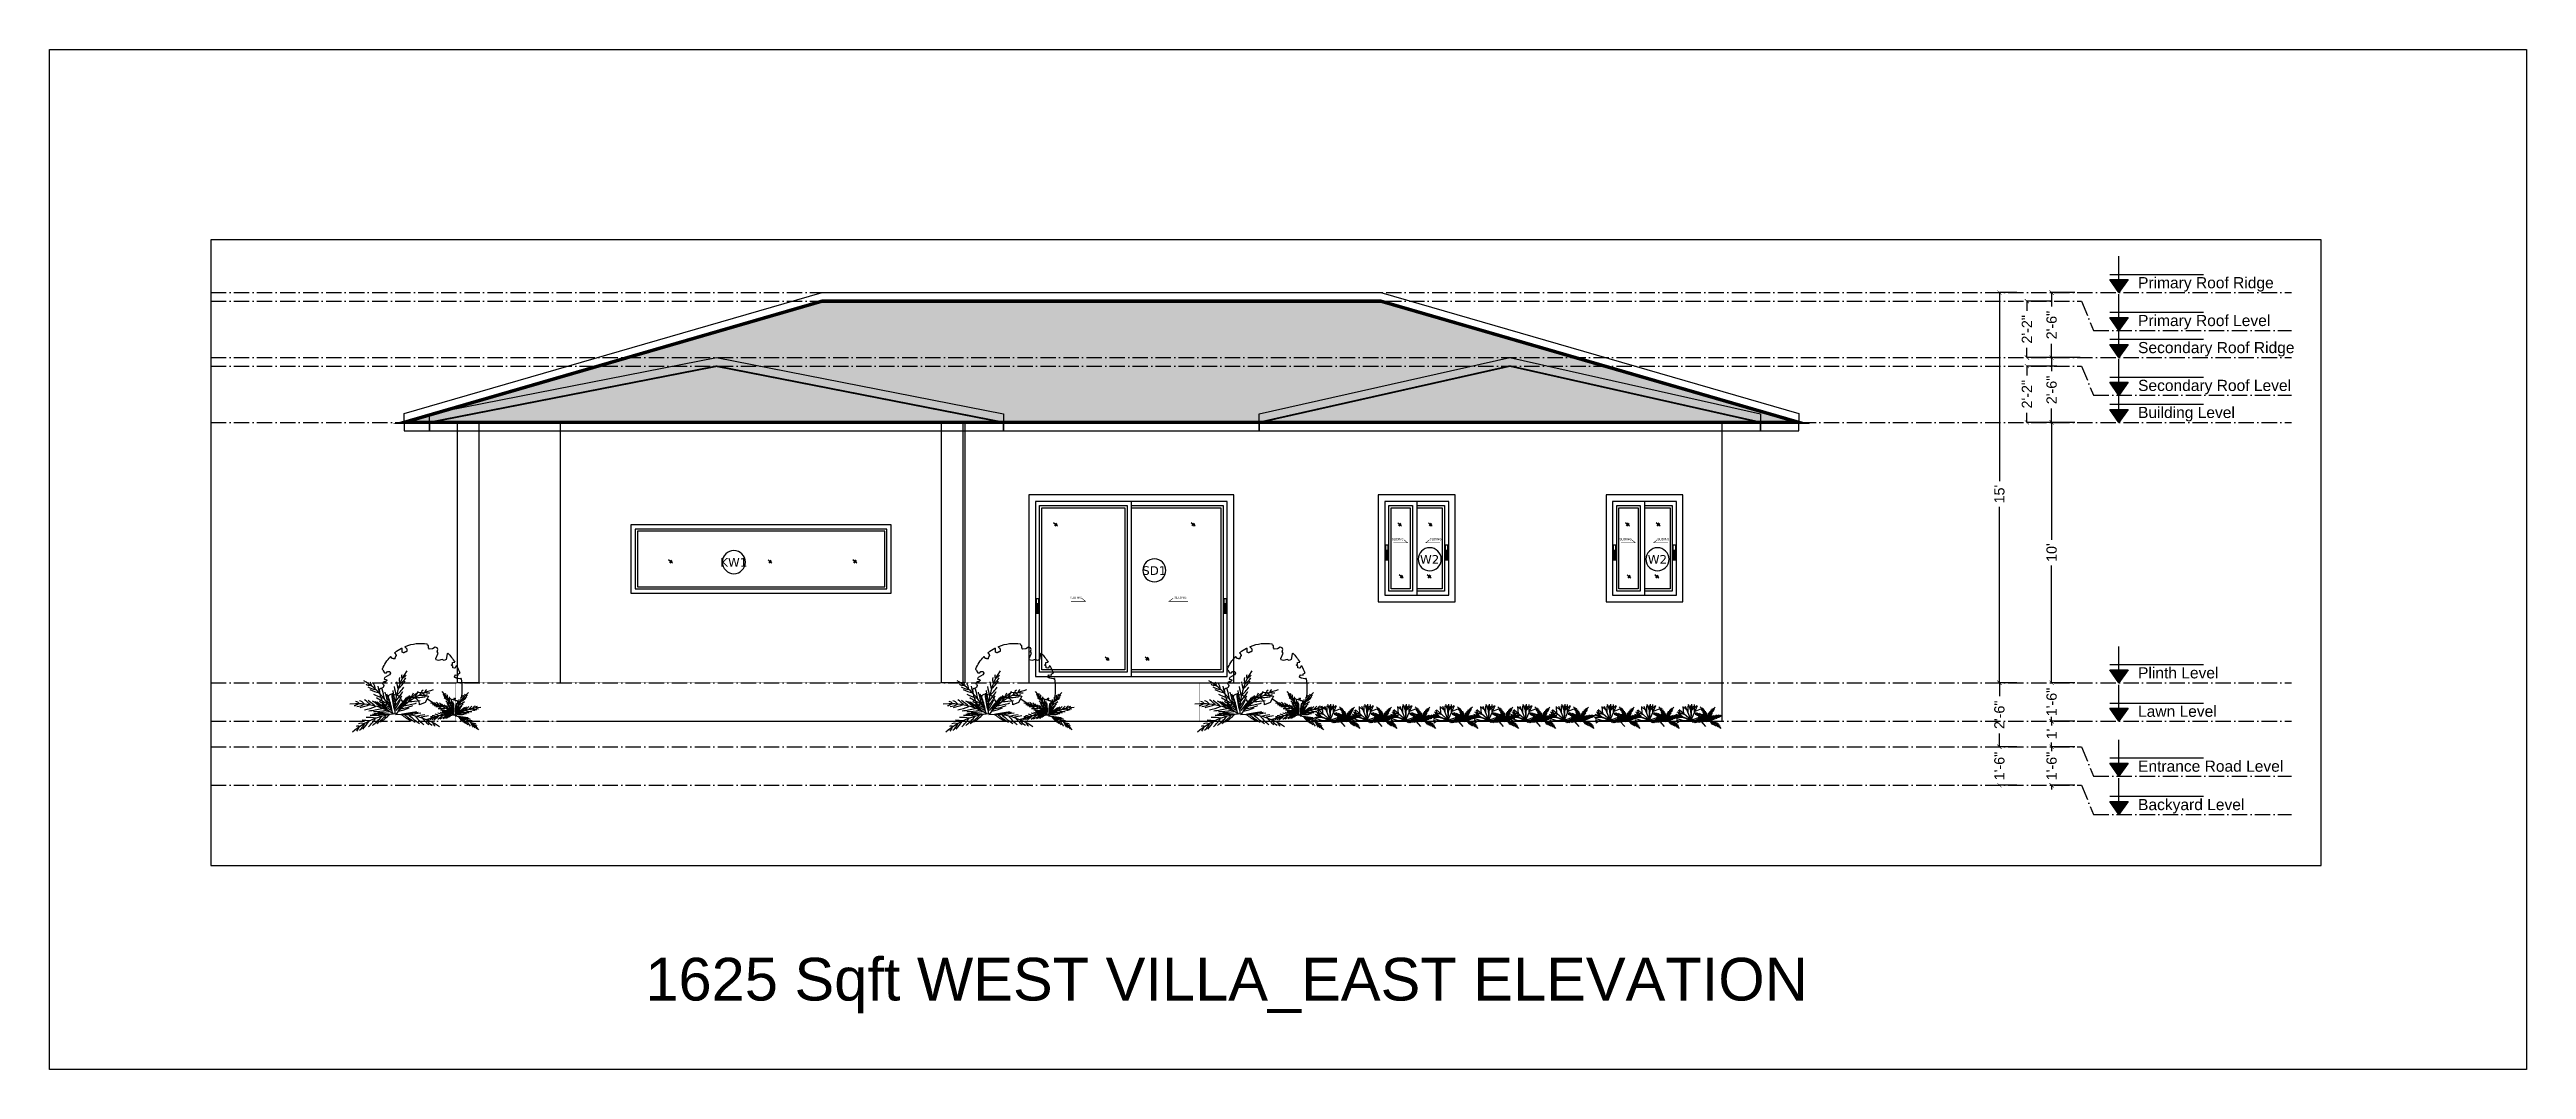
# Model space of a CAD drawing. Header units: millimetres. Extents: x -2842 to 116137, y -21481 to 17561.
# Drawn here: x 87103 to 116137, y -21481 to -9535 of the extents above; entities that cross this region are included whole.
import ezdxf
from ezdxf.enums import TextEntityAlignment as Align
from ezdxf.xclip import XClip

# ---------------------------------------------------------------- set-up
doc = ezdxf.new("R2010")
doc.units = ezdxf.units.MM
doc.header["$LTSCALE"] = 150
doc.header["$XCLIPFRAME"] = 2
doc.linetypes.add('ACAD_ISO10W100', pattern=[18, 12, -3, 0, -3])
doc.linetypes.add('HIDDEN', pattern=[0])
for name, color, linetype, true_color in [('ad-Dimension', 5, 'Continuous', 0x0000ff), ('ad-Landscape', 7, 'Continuous', 0x007f00), ('ad-Primary Roof', 5, 'Continuous', 0x0000ff), ('ad-Secondary Roof', 6, 'Continuous', 0xff00ff), ('ad-Verandah', 7, 'Continuous', 0xa57c52)]:
    doc.layers.add(name, color=color, linetype=linetype, true_color=true_color)
for name, color, linetype in [('ad-Door', 11, 'Continuous'), ('ad-Elevation 10', 8, 'Continuous'), ('ad-Grid', 8, 'ACAD_ISO10W100'), ('ad-Level', 4, 'Continuous'), ('ad-Level text', 4, 'Continuous'), ('ad-MS Column', 1, 'Continuous'), ('ad-Ridge', 50, 'Continuous'), ('ad-Roofs', 2, 'Continuous'), ('ad-Text main', 7, 'Continuous'), ('ad-Text Main_Door&window Label', 7, 'Continuous'), ('ad-Wall hatch', 8, 'Continuous')]:
    doc.layers.add(name, color=color, linetype=linetype)
doc.styles.add('6 U T S R N_Typical Floor Plan$0$3BHK-E(NB)$0$grid_text', font='verdana.ttf', dxfattribs={"width": 0.9})
doc.styles.get("Standard").update_dxf_attribs({"font": 'arial.ttf'})
doc.dimstyles.new('Copy of A-100-DIM-INT (MM-FT)', dxfattribs={"dimscale": 50, "dimtxt": 2.4, "dimasz": 1, "dimexe": 0, "dimexo": 0, "dimgap": 1, "dimtad": 0, "dimdec": 0, "dimlfac": 0.03937, "dimdsep": 46, "dimlunit": 3, "dimtxsty": 'Standard', "dimblk": '$ZCDB_AUDIT_GENERATED_C85', "dimcen": 0.025, "dimclrd": 256, "dimclre": 256, "dimclrt": 256, "dimazin": 2, "dimtfac": 1, "dimtdec": 0, "dimtix": 1, "dimtmove": 2, "dimatfit": 3, "dimldrblk": '$ZCDB_AUDIT_GENERATED_C85', "dimfxl": 1, "dimtolj": 1, "dimtzin": 0, "dimarcsym": 0})

# ---------------------------------------------------------------- blocks, each defined once
blk = doc.blocks.new('A$C21625DEA')
at = {"layer": 'ad-Wall hatch'}
for p, q in [((0, 0), (46, 40)), ((4, 20), (21, 35)), ((21, 1), (37, 16))]:
    blk.add_line(p, q, dxfattribs=at)
blk = doc.blocks.new('hejhf')
at = {"layer": 'ad-Door', "linetype": 'HIDDEN', "ltscale": 300}
blk.add_lwpolyline([(35197, 30880), (35229, 30880), (35229, 30710), (35197, 30710)], close=True, dxfattribs=at)
at = {"layer": 'ad-Door'}
blk.add_lwpolyline([(35205, 30818), (35221, 30818), (35221, 30722), (35205, 30722)], close=True, dxfattribs=at)
blk = doc.blocks.new('6 U T S R N_Typical Floor Plan$0$ad_Window Tag')
blk.add_circle((0, 0), 150)
at = {"style": '6 U T S R N_Typical Floor Plan$0$3BHK-E(NB)$0$grid_text', "width": 0.9}
blk.add_attdef('D1', text='', height=125, dxfattribs=at).set_placement((0, 0), align=Align.MIDDLE_CENTER)
blk = doc.blocks.new('zw$B431')
at = {"layer": 'ad-Door'}
for points in [[(900, 1250), (0, 1250), (0, 0), (900, 0)], [(825, 1175), (75, 1175), (75, 75), (825, 75)], [(125, 1125), (400, 1125), (400, 125), (125, 125)], [(150, 1100), (375, 1100), (375, 150), (150, 150)]]:
    blk.add_lwpolyline(points, close=True, dxfattribs=at)
for points in [[(450, 1175), (450, 75)], [(450, 1125), (775, 1125), (775, 125), (450, 125)], [(450, 1100), (750, 1100), (750, 150), (450, 150)]]:
    blk.add_lwpolyline(points, dxfattribs=at)
at = {"layer": 'ad-Door', "const_width": 6.39, "elevation": 0}
for points in [[(300, 725), (344, 689), (175, 689)], [(600, 725), (556, 689), (725, 689)]]:
    blk.add_lwpolyline(points, dxfattribs=at)
at = {"xscale": -1}
for p in [(35313, -30220), (36013, -30220)]:
    blk.add_blockref('hejhf', p, dxfattribs=at)
at = {"layer": 'ad-Elevation 10', "xscale": -1}
for p in [(274, 884, 0), (633, 884), (292, 274, 0), (618, 274)]:
    blk.add_blockref('A$C21625DEA', p, dxfattribs=at)
at = {"layer": 'ad-Text Main_Door&window Label'}
ref = blk.add_blockref('6 U T S R N_Typical Floor Plan$0$ad_Window Tag', (603, 497), dxfattribs=dict(at, xscale=-0.9, yscale=0.9, zscale=0.9))
ref.add_attrib('D1', 'W2', dxfattribs={"height": 101.2, "rotation": 1800, "style": '6 U T S R N_Typical Floor Plan$0$3BHK-E(NB)$0$grid_text'}).set_placement((602, 495), align=Align.MIDDLE_CENTER)
at = {"layer": 'ad-Text Main_Door&window Label', "linetype": 'Continuous', "char_height": 25, "width": 146.47, "attachment_point": 5}
for insert in [(228, 732, 0), (672, 732, 0)]:
    blk.add_mtext('SLIDING', dxfattribs=dict(at, insert=insert))
blk = doc.blocks.new('zw$EFD2')
at = {"layer": 'ad-Door'}
for points in [[(2400, 2200), (0, 2200), (0, 0), (2400, 0)], [(2325, 2125), (75, 2125), (75, 75), (2325, 75)], [(125, 2075), (1150, 2075), (1150, 125), (125, 125)], [(150, 2050), (1125, 2050), (1125, 150), (150, 150)]]:
    blk.add_lwpolyline(points, close=True, dxfattribs=at)
for points in [[(1200, 2125), (1200, 75)], [(1200, 2075), (2275, 2075), (2275, 125), (1200, 125)], [(1200, 2050), (2250, 2050), (2250, 150), (1200, 150)]]:
    blk.add_lwpolyline(points, dxfattribs=at)
at = {"layer": 'ad-Door', "const_width": 6.39, "elevation": 0}
for points in [[(619, 990), (663, 954), (494, 954)], [(1689, 990), (1642, 954), (1866, 954)]]:
    blk.add_lwpolyline(points, dxfattribs=at)
at = {"xscale": -1, "rotation": 359.9999999999997}
for p in [(35313, -29895), (37513, -29895)]:
    blk.add_blockref('hejhf', p, dxfattribs=at)
at = {"layer": 'ad-Elevation 10', "xscale": -1, "rotation": 359.9999999999997}
for p in [(335, 1834, 0), (1948, 1834), (941, 261, 0), (1408, 261)]:
    blk.add_blockref('A$C21625DEA', p, dxfattribs=at)
at = {"layer": 'ad-Text Main_Door&window Label'}
ref = blk.add_blockref('6 U T S R N_Typical Floor Plan$0$ad_Window Tag', (1470, 1317), dxfattribs=dict(at, xscale=-0.9, yscale=0.9, zscale=0.9))
ref.add_attrib('D1', 'SD1', dxfattribs={"height": 101.2, "style": '6 U T S R N_Typical Floor Plan$0$3BHK-E(NB)$0$grid_text'}).set_placement((1469, 1314), align=Align.MIDDLE_CENTER)
at = {"layer": 'ad-Text Main_Door&window Label', "linetype": 'Continuous', "char_height": 25, "width": 146.47, "attachment_point": 5}
for insert in [(547, 997, 0), (1776, 997, 0)]:
    blk.add_mtext('SLIDING', dxfattribs=dict(at, insert=insert))
blk = doc.blocks.new('$ZCDB_AUDIT_GENERATED_1AF557')
at = {"layer": 'ad-Door'}
for points in [[(0, 0), (3050, 0), (3050, 800), (0, 800)], [(50, 50), (3000, 50), (3000, 750), (50, 750)], [(75, 75), (2975, 75), (2975, 725), (75, 725)]]:
    blk.add_lwpolyline(points, close=True, dxfattribs=at)
at = {"layer": 'ad-Elevation 10', "xscale": -1}
for p in [(487, 351, 0), (1653, 351, 0), (2646, 351, 0)]:
    blk.add_blockref('A$C21625DEA', p, dxfattribs=at)
at = {"layer": 'ad-Text Main_Door&window Label'}
ref = blk.add_blockref('6 U T S R N_Typical Floor Plan$0$ad_Window Tag', (1206, 363, 0), dxfattribs=dict(at, xscale=-0.9, yscale=0.9, zscale=0.9))
ref.add_attrib('D1', 'KW1', dxfattribs={"height": 101.2, "style": '6 U T S R N_Typical Floor Plan$0$3BHK-E(NB)$0$grid_text'}).set_placement((1205, 360, 0), align=Align.MIDDLE_CENTER)
blk = doc.blocks.new('zw$66E4')
at = {"layer": 'ad-MS Column'}
blk.add_lwpolyline([(0, 0), (250, 0), (250, 3050), (0, 3050)], close=True, dxfattribs=at)
blk = doc.blocks.new('zw$A860')
at = {"layer": 'ad-Elevation 10'}
for points in [[(-13620, 0), (-13620, -3050)], [(-13620, -3500), (-13620, -3500), (0, -3500), (0, 0)], [(-8875, 0), (-8875, -3050)]]:
    blk.add_lwpolyline(points, dxfattribs=at)
at = {"layer": 'ad-Verandah', "const_width": 2}
for points in [[(-14850, -3050), (-8875, -3050), (-8875, -3500), (-14850, -3500)], [(-8875, -3050), (-7725, -3050), (-7725, -3500), (-8875, -3500)], [(-7725, -3050), (-6125, -3050), (-6125, -3200), (-7725, -3200)], [(-6125, -3050), (-4745, -3050), (-4745, -3500), (-6125, -3500)], [(-7725, -3200), (-6125, -3200), (-6125, -3350), (-7725, -3350)], [(-7725, -3350), (-6125, -3350), (-6125, -3500), (-7725, -3500)]]:
    blk.add_lwpolyline(points, close=True, dxfattribs=at)
for name, p in [('zw$EFD2', (-8125, -3050)), ('$ZCDB_AUDIT_GENERATED_1AF557', (-12790, -2000))]:
    blk.add_blockref(name, p)
at = {"layer": 'ad-MS Column', "xscale": -1}
for p in [(-14575, -3050), (-8900, -3050)]:
    blk.add_blockref('zw$66E4', p, dxfattribs=at)
at = {"layer": 'ad-Roofs'}
for p in [(-4030, -2100), (-1360, -2100)]:
    blk.add_blockref('zw$B431', p, dxfattribs=at)
blk = doc.blocks.new('A$C5364671b')
at = {"layer": 'ad-Wall hatch', "transparency": 33554610}
h = blk.add_hatch(dxfattribs=at)
h.set_pattern_fill('AR-BRSTD', color=256, angle=360)
h.set_pattern_definition([(360, (-1050, -3e-11), (3e-14, 67.7418), []), (90, (-1050, -3e-11), (-101.6, 67.7418), [67.7418, -67.7418])])
h.paths.add_polyline_path([(-900, 0), (4000, 1420), (10550, 1420), (15450, 0)])
h.paths.add_polyline_path([(-450, 0), (2487, 660), (5425, 0)], flags=17)
h.paths.add_polyline_path([(8425, 0), (11787, 658), (15150, 0)], flags=17)
h = blk.add_hatch(dxfattribs=at)
h.set_pattern_fill('AR-BRSTD', color=256, angle=360)
h.set_pattern_definition([(360, (714.84, 1991.93), (5e-14, 67.7418), []), (90, (714.84, 1991.93), (-101.6, 67.7418), [67.7418, -67.7418])])
h.paths.add_polyline_path([(-450, 0), (2487, 660), (5425, 0)])
h.paths.add_polyline_path([(8425, 0), (11787, 658), (15150, 0)])
at = {"elevation": 0}
blk.add_lwpolyline([(-450, 0), (5425, 0), (5425, -100), (-450, -100)], close=True, dxfattribs=at)
blk.add_lwpolyline([(8425, 0), (15150, 0), (15150, -100), (8425, -100)], close=True)
at = {"layer": 'ad-Elevation 10', "elevation": 0}
for points in [[(5425, 0), (8425, 0), (8425, -100), (5425, -100)], [(15150, 0), (15450, 0), (15450, -100), (15150, -100)], [(-900, 0), (-450, 0), (-450, -100), (-900, -100)]]:
    blk.add_lwpolyline(points, close=True, dxfattribs=at)
at = {"layer": 'ad-Primary Roof', "const_width": 40}
blk.add_lwpolyline([(-900, 0), (4000, 1420), (10550, 1420), (15450, 0)], close=True, dxfattribs=at)
at = {"layer": 'ad-Ridge'}
for points in [[(15450, 0), (15450, 103), (10550, 1520), (4000, 1520), (-900, 103), (-900, 0), (4000, 1420), (10550, 1420)], [(8425, 0), (11787, 658), (15150, 0), (15150, 102), (11787, 760), (8425, 102)]]:
    blk.add_lwpolyline(points, close=True, dxfattribs=at)
at = {"layer": 'ad-Ridge', "elevation": 0}
blk.add_lwpolyline([(-450, 0), (2487, 658), (5425, 0), (5425, 102), (2487, 760), (-450, 102)], close=True, dxfattribs=at)
at = {"layer": 'ad-Secondary Roof', "const_width": 20, "elevation": 0}
blk.add_lwpolyline([(-450, 0), (2487, 660), (5425, 0)], close=True, dxfattribs=at)
at = {"layer": 'ad-Secondary Roof', "const_width": 20}
blk.add_lwpolyline([(8425, 0), (11787, 658), (15150, 0)], close=True, dxfattribs=at)
blk = doc.blocks.new('ELE-1')
at = {"layer": 'ad-Level'}
blk.add_hatch(color=252, dxfattribs=at).paths.add_polyline_path([(175, 125), (88, 125), (0, 125), (88, 0)])
at = {"layer": 'ad-Level', "color": 2}
blk.add_line((0, 175), (900, 175), dxfattribs=at)
blk.add_lwpolyline([(88, 125), (175, 125), (88, 0), (0, 125), (88, 125), (88, 350)], dxfattribs=at)
blk = doc.blocks.new('EW')
at = {"layer": 'ad-Level', "xscale": 1.792223955136464, "yscale": 1.792223955136464, "zscale": 1.792223955136464}
blk.add_blockref('ELE-1', (-1613, -314), dxfattribs=at)
at = {"layer": 'ad-Level text'}
blk.add_attdef('FLOOR', (-1126, -238), '', height=150, dxfattribs=at)
blk = doc.blocks.new('$ZCDB_AUDIT_GENERATED_C85')
at = {"color": 0, "linetype": 'ByBlock', "const_width": 0.15}
blk.add_lwpolyline([(-0.5, -0.5), (0.5, 0.5)], dxfattribs=at)
blk = doc.blocks.new('*D47')
at = {"layer": 'ad-Dimension', "lineweight": -2, "transparency": 16777216}
for p, q in [((-2811, 0), (-2811, 50)), ((-2540, 0), (-2811, 0)), ((-2811, 0), (-2811, -10)), ((-2811, -450), (-2811, -440)), ((-2540, -450), (-2811, -450)), ((-2811, -450), (-2811, -500))]:
    blk.add_line(p, q, dxfattribs=at)
at = {"layer": 'Defpoints', "color": 0, "transparency": 16777216}
for p in [(-2540, 0), (-2811, -450), (-2540, -450)]:
    blk.add_point(p, dxfattribs=at)
at = {"layer": 'ad-Dimension', "lineweight": -2, "transparency": 16777216, "xscale": 50, "yscale": 50, "zscale": 50}
for p, rotation in [((-2811, 0), 270), ((-2811, -450), 90)]:
    blk.add_blockref('$ZCDB_AUDIT_GENERATED_C85', p, dxfattribs=dict(at, rotation=rotation))
at = {"layer": 'ad-Dimension', "transparency": 16777216, "insert": (-2811, -225), "char_height": 120, "attachment_point": 5, "rotation": 90}
blk.add_mtext('\\A1;1\'-6"', dxfattribs=at)
blk = doc.blocks.new('*D48')
at = {"layer": 'ad-Dimension', "lineweight": -2, "transparency": 16777216}
for p, q in [((-2540, 3050), (-2811, 3050)), ((-2811, 3050), (-2811, 1675)), ((-2811, 0), (-2811, 1375)), ((-2540, 0), (-2811, 0))]:
    blk.add_line(p, q, dxfattribs=at)
at = {"layer": 'Defpoints', "color": 0, "transparency": 16777216}
for p in [(-2540, 3050), (-2811, 0), (-2540, 0)]:
    blk.add_point(p, dxfattribs=at)
at = {"layer": 'ad-Dimension', "lineweight": -2, "transparency": 16777216, "xscale": 50, "yscale": 50, "zscale": 50}
for p, rotation in [((-2811, 3050), 90), ((-2811, 0), 270)]:
    blk.add_blockref('$ZCDB_AUDIT_GENERATED_C85', p, dxfattribs=dict(at, rotation=rotation))
at = {"layer": 'ad-Dimension', "transparency": 16777216, "insert": (-2811, 1525), "char_height": 120, "attachment_point": 5, "rotation": 90}
blk.add_mtext("\\A1;10'", dxfattribs=at)
blk = doc.blocks.new('*D49')
at = {"layer": 'ad-Dimension', "lineweight": -2, "transparency": 16777216}
for p, q in [((-3220, 4570), (-3423, 4570)), ((-3423, 4570), (-3423, 2360)), ((-3423, 0), (-3423, 2060)), ((-3220, 0), (-3423, 0))]:
    blk.add_line(p, q, dxfattribs=at)
at = {"layer": 'Defpoints', "color": 0, "transparency": 16777216}
for p in [(-3220, 4570), (-3423, 0), (-3220, 0)]:
    blk.add_point(p, dxfattribs=at)
at = {"layer": 'ad-Dimension', "lineweight": -2, "transparency": 16777216, "xscale": 50, "yscale": 50, "zscale": 50}
for p, rotation in [((-3423, 4570), 90), ((-3423, 0), 270)]:
    blk.add_blockref('$ZCDB_AUDIT_GENERATED_C85', p, dxfattribs=dict(at, rotation=rotation))
at = {"layer": 'ad-Dimension', "transparency": 16777216, "insert": (-3423, 2210), "char_height": 120, "attachment_point": 5, "rotation": 90}
blk.add_mtext("\\A1;15'", dxfattribs=at)
blk = doc.blocks.new('*D51')
at = {"layer": 'ad-Dimension', "lineweight": -2, "transparency": 16777216}
for p, q in [((-2478, 3810), (-2811, 3810)), ((-2811, 3810), (-2811, 3648)), ((-2811, 3050), (-2811, 3212)), ((-2540, 3050), (-2811, 3050))]:
    blk.add_line(p, q, dxfattribs=at)
at = {"layer": 'Defpoints', "color": 0, "transparency": 16777216}
for p in [(-2811, 3810), (-2478, 3810), (-2540, 3050)]:
    blk.add_point(p, dxfattribs=at)
at = {"layer": 'ad-Dimension', "lineweight": -2, "transparency": 16777216, "xscale": 50, "yscale": 50, "zscale": 50}
for p, rotation in [((-2811, 3810), 90), ((-2811, 3050), 270)]:
    blk.add_blockref('$ZCDB_AUDIT_GENERATED_C85', p, dxfattribs=dict(at, rotation=rotation))
at = {"layer": 'ad-Dimension', "transparency": 16777216, "insert": (-2811, 3430), "char_height": 120, "attachment_point": 5, "rotation": 90}
blk.add_mtext('\\A1;2\'-6"', dxfattribs=at)
blk = doc.blocks.new('*D52')
at = {"layer": 'ad-Dimension', "lineweight": -2, "transparency": 16777216}
for p, q in [((-2540, 4570), (-2811, 4570)), ((-2811, 4570), (-2811, 4408)), ((-2811, 3810), (-2811, 3972)), ((-2478, 3810), (-2811, 3810))]:
    blk.add_line(p, q, dxfattribs=at)
at = {"layer": 'Defpoints', "color": 0, "transparency": 16777216}
for p in [(-2811, 4570), (-2540, 4570), (-2478, 3810)]:
    blk.add_point(p, dxfattribs=at)
at = {"layer": 'ad-Dimension', "lineweight": -2, "transparency": 16777216, "xscale": 50, "yscale": 50, "zscale": 50}
for p, rotation in [((-2811, 4570), 90), ((-2811, 3810), 270)]:
    blk.add_blockref('$ZCDB_AUDIT_GENERATED_C85', p, dxfattribs=dict(at, rotation=rotation))
at = {"layer": 'ad-Dimension', "transparency": 16777216, "insert": (-2811, 4190), "char_height": 120, "attachment_point": 5, "rotation": 90}
blk.add_mtext('\\A1;2\'-6"', dxfattribs=at)
blk = doc.blocks.new('*D53')
at = {"layer": 'ad-Dimension', "lineweight": -2, "transparency": 16777216}
for p, q in [((-2751, 3710), (-3101, 3710)), ((-3101, 3710), (-3101, 3598)), ((-3101, 3050), (-3101, 3162)), ((-2811, 3050), (-3101, 3050))]:
    blk.add_line(p, q, dxfattribs=at)
at = {"layer": 'Defpoints', "color": 0, "transparency": 16777216}
for p in [(-2751, 3710), (-3101, 3050), (-2811, 3050)]:
    blk.add_point(p, dxfattribs=at)
at = {"layer": 'ad-Dimension', "lineweight": -2, "transparency": 16777216, "xscale": 50, "yscale": 50, "zscale": 50}
for p, rotation in [((-3101, 3710), 90), ((-3101, 3050), 270)]:
    blk.add_blockref('$ZCDB_AUDIT_GENERATED_C85', p, dxfattribs=dict(at, rotation=rotation))
at = {"layer": 'ad-Dimension', "transparency": 16777216, "insert": (-3101, 3380), "char_height": 120, "attachment_point": 5, "rotation": 90}
blk.add_mtext('\\A1;2\'-2"', dxfattribs=at)
blk = doc.blocks.new('*D54')
at = {"layer": 'ad-Dimension', "lineweight": -2, "transparency": 16777216}
for p, q in [((-2811, 4470), (-3101, 4470)), ((-3101, 4470), (-3101, 4358)), ((-3101, 3810), (-3101, 3922)), ((-2811, 3810), (-3101, 3810))]:
    blk.add_line(p, q, dxfattribs=at)
at = {"layer": 'Defpoints', "color": 0, "transparency": 16777216}
for p in [(-2811, 4470), (-3101, 3810), (-2811, 3810)]:
    blk.add_point(p, dxfattribs=at)
at = {"layer": 'ad-Dimension', "lineweight": -2, "transparency": 16777216, "xscale": 50, "yscale": 50, "zscale": 50}
for p, rotation in [((-3101, 4470), 90), ((-3101, 3810), 270)]:
    blk.add_blockref('$ZCDB_AUDIT_GENERATED_C85', p, dxfattribs=dict(at, rotation=rotation))
at = {"layer": 'ad-Dimension', "transparency": 16777216, "insert": (-3101, 4140), "char_height": 120, "attachment_point": 5, "rotation": 90}
blk.add_mtext('\\A1;2\'-2"', dxfattribs=at)
blk = doc.blocks.new('*D50')
at = {"layer": 'ad-Dimension', "lineweight": -2, "transparency": 16777216}
for p, q in [((-2811, -750), (-2811, -700)), ((-2540, -750), (-2811, -750)), ((-2811, -750), (-2811, -760)), ((-2811, -1200), (-2811, -1190)), ((-2540, -1200), (-2811, -1200)), ((-2811, -1200), (-2811, -1250))]:
    blk.add_line(p, q, dxfattribs=at)
at = {"layer": 'Defpoints', "color": 0, "transparency": 16777216}
for p in [(-2540, -750), (-2811, -1200), (-2540, -1200)]:
    blk.add_point(p, dxfattribs=at)
at = {"layer": 'ad-Dimension', "lineweight": -2, "transparency": 16777216, "xscale": 50, "yscale": 50, "zscale": 50}
for p, rotation in [((-2811, -750), 270), ((-2811, -1200), 90)]:
    blk.add_blockref('$ZCDB_AUDIT_GENERATED_C85', p, dxfattribs=dict(at, rotation=rotation))
at = {"layer": 'ad-Dimension', "transparency": 16777216, "insert": (-2811, -975), "char_height": 120, "attachment_point": 5, "rotation": 90}
blk.add_mtext('\\A1;1\'-6"', dxfattribs=at)
blk = doc.blocks.new('*D55')
at = {"layer": 'ad-Dimension', "lineweight": -2, "transparency": 16777216}
for p, q in [((-2811, -450), (-2811, -400)), ((-2540, -450), (-2811, -450)), ((-2811, -450), (-2811, -497)), ((-2811, -750), (-2811, -703)), ((-2540, -750), (-2811, -750)), ((-2811, -750), (-2811, -800))]:
    blk.add_line(p, q, dxfattribs=at)
at = {"layer": 'Defpoints', "color": 0, "transparency": 16777216}
for p in [(-2540, -450), (-2811, -750), (-2540, -750)]:
    blk.add_point(p, dxfattribs=at)
at = {"layer": 'ad-Dimension', "lineweight": -2, "transparency": 16777216, "xscale": 50, "yscale": 50, "zscale": 50}
for p, rotation in [((-2811, -450), 270), ((-2811, -750), 90)]:
    blk.add_blockref('$ZCDB_AUDIT_GENERATED_C85', p, dxfattribs=dict(at, rotation=rotation))
at = {"layer": 'ad-Dimension', "transparency": 16777216, "insert": (-2811, -600), "char_height": 120, "attachment_point": 5, "rotation": 90}
blk.add_mtext("\\A1;1'", dxfattribs=at)
blk = doc.blocks.new('*D56')
at = {"layer": 'ad-Dimension', "lineweight": -2, "transparency": 16777216}
for p, q in [((-3220, -750), (-3423, -750)), ((-3423, -750), (-3423, -760)), ((-3423, -1200), (-3423, -1190)), ((-3220, -1200), (-3423, -1200))]:
    blk.add_line(p, q, dxfattribs=at)
at = {"layer": 'Defpoints', "color": 0, "transparency": 16777216}
for p in [(-3220, -750), (-3423, -1200), (-3220, -1200)]:
    blk.add_point(p, dxfattribs=at)
at = {"layer": 'ad-Dimension', "lineweight": -2, "transparency": 16777216, "xscale": 50, "yscale": 50, "zscale": 50}
for p, rotation in [((-3423, -750), 90), ((-3423, -1200), 270)]:
    blk.add_blockref('$ZCDB_AUDIT_GENERATED_C85', p, dxfattribs=dict(at, rotation=rotation))
at = {"layer": 'ad-Dimension', "transparency": 16777216, "insert": (-3423, -975), "char_height": 120, "attachment_point": 5, "rotation": 90}
blk.add_mtext('\\A1;1\'-6"', dxfattribs=at)
blk = doc.blocks.new('*D57')
at = {"layer": 'ad-Dimension', "lineweight": -2, "transparency": 16777216}
for p, q in [((-3220, 0), (-3423, 0)), ((-3423, 0), (-3423, -157)), ((-3423, -750), (-3423, -593)), ((-3220, -750), (-3423, -750))]:
    blk.add_line(p, q, dxfattribs=at)
at = {"layer": 'Defpoints', "color": 0, "transparency": 16777216}
for p in [(-3220, 0), (-3423, -750), (-3220, -750)]:
    blk.add_point(p, dxfattribs=at)
at = {"layer": 'ad-Dimension', "lineweight": -2, "transparency": 16777216, "xscale": 50, "yscale": 50, "zscale": 50}
for p, rotation in [((-3423, 0), 90), ((-3423, -750), 270)]:
    blk.add_blockref('$ZCDB_AUDIT_GENERATED_C85', p, dxfattribs=dict(at, rotation=rotation))
at = {"layer": 'ad-Dimension', "transparency": 16777216, "insert": (-3423, -375), "char_height": 120, "attachment_point": 5, "rotation": 90}
blk.add_mtext('\\A1;2\'-6"', dxfattribs=at)
blk = doc.blocks.new('TR13')
at = {"layer": 'ad-Landscape'}
for centre, radius, start, end in [((-2.009, -1.216), 2.308, 31.33493, 67.34237), ((-0.935, 1.07), 0.275, 250.86143, 280.78084), ((-0.977, 0.793), 0.119, 356.1734, 55.43383), ((-0.997, 0.657), 0.284, 7.67839, 46.334), ((-3.15, -0.263), 2.724, 18.07439, 23.02465), ((2.477, 1.638), 2.724, 196.54373, 203.18716), ((2.506, 1.862), 2.724, 198.16477, 203.11504), ((2.274, 0.393), 2.308, 153.84705, 189.80446), ((-1.375, 1.736), 1.774, 319.52942, 331.08744), ((0.279, 1.137), 0.284, 174.85543, 213.51103), ((-1.075, 1.779), 1.451, 318.02912, 330.80832), ((2.005, -1.216), 2.308, 112.65763, 148.66507), ((-0.316, 1.395), 0.558, 309.41558, 336.98914), ((0.175, 1.225), 0.119, 165.75559, 225.01602), ((-0.039, 1.406), 0.275, 300.40858, 330.32799), ((3.146, -0.263), 2.724, 156.97535, 161.92561), ((0.993, 0.657), 0.284, 133.666, 172.32161), ((0.973, 0.793), 0.119, 124.56617, 183.8266), ((0.931, 1.07), 0.275, 259.21916, 289.13857), ((-0.926, -2.022), 2.2, 65.97853, 103.97555), ((-1.406, 0.348), 0.275, 288.31848, 318.23789), ((-1.27, 0.102), 0.119, 33.63045, 92.89088), ((-1.34, 0.618), 0.558, 281.65733, 309.2309), ((-1.204, -0.017), 0.284, 45.13544, 83.79104), ((-1.568, 1.437), 1.451, 287.83815, 300.61735), ((-2.354, -2.058), 2.724, 55.53144, 60.4817), ((-1.506, 1.693), 1.774, 287.55904, 299.11706), ((-0.719, 1.244), 0.558, 244.20028, 271.77385), ((-2.168, -2.103), 2.724, 55.45932, 62.10274), ((-0.401, 2.033), 1.451, 250.3811, 263.1603), ((-1.33, 2.326), 2.391, 282.03934, 291.99448), ((-1.96, -2.136), 2.724, 55.36233, 63.72174), ((-0.147, 2.198), 1.774, 250.10199, 261.66001), ((-1.034, 2.143), 2.194, 279.24317, 289.63532), ((-1.822, -2.17), 2.724, 55.26813, 64.98748), ((0.378, 2.594), 2.391, 244.58229, 254.53744), ((-1.72, -2.2), 2.724, 55.17187, 66.15142), ((-0.755, 1.82), 1.86, 276.21695, 287.50379), ((0.501, 2.268), 2.194, 241.78612, 252.17827), ((-2.981, -0.412), 2.724, 18.00227, 24.64569), ((0.527, 1.842), 1.86, 238.7599, 250.04674), ((-2.836, -0.565), 2.724, 17.90528, 26.26469), ((-2.747, -0.676), 2.724, 17.81108, 27.53043), ((-2.685, -0.762), 2.724, 17.71482, 28.69437), ((2.484, 1.18), 2.724, 192.49506, 203.4746), ((2.474, 1.286), 2.724, 193.65899, 203.37834), ((2.469, 1.428), 2.724, 194.92473, 203.28414), ((-2.031, 1.689), 2.391, 326.65199, 336.60714), ((-1.909, 1.362), 2.194, 329.01115, 339.4033), ((-1.648, 1.025), 1.86, 331.14269, 342.42952), ((2.432, -1.164), 2.724, 141.10226, 152.08181), ((0.467, -2.181), 2.2, 63.0377, 101.53511), ((2.681, -0.762), 2.724, 151.30563, 162.28518), ((2.509, -1.091), 2.724, 142.2662, 151.98555), ((-0.531, 1.842), 1.86, 289.95326, 301.2401), ((2.743, -0.676), 2.724, 152.46957, 162.18892), ((-0.505, 2.268), 2.194, 287.82173, 298.21388), ((1.201, -2.533), 2.724, 100.86184, 111.84138), ((2.616, -0.998), 2.724, 143.53194, 151.89135), ((2.832, -0.565), 2.724, 153.73531, 162.09472), ((-0.382, 2.594), 2.391, 285.46256, 295.41771), ((1.307, -2.526), 2.724, 102.02577, 111.74512), ((1.508, 1.853), 2.194, 237.37793, 247.77008), ((2.977, -0.412), 2.724, 155.35431, 161.99773), ((0.143, 2.198), 1.774, 278.33999, 289.89801), ((1.449, -2.524), 2.724, 103.29151, 111.65092), ((1.838, 1.966), 2.391, 235.01877, 244.97392), ((0.397, 2.033), 1.451, 276.8397, 289.6189), ((1.659, -2.538), 2.724, 104.91051, 111.55394), ((0.714, 1.244), 0.558, 268.22615, 295.79972), ((1.85, -2.536), 2.724, 106.53155, 111.48182), ((0.502, -2.259), 2.308, 102.01786, 139.51222), ((-1.095, -0.662), 0.119, 68.34325, 127.60368), ((-1.346, -0.538), 0.275, 323.03128, 352.95069), ((-0.972, -0.722), 0.284, 79.84824, 118.50384), ((-1.445, -0.278), 0.558, 316.37012, 343.94369), ((-0.755, -3.055), 2.724, 90.24423, 95.1945), ((-2.099, 0.266), 1.451, 322.55094, 335.33015), ((-0.562, -2.939), 2.724, 90.17211, 96.81554), ((-2.179, 0.559), 1.774, 322.27183, 333.82985), ((-0.372, -2.848), 2.724, 90.07512, 98.43454), ((-0.239, -2.797), 2.724, 89.98093, 99.70027), ((-2.395, 1.179), 2.391, 316.75213, 326.70728), ((-0.138, -2.764), 2.724, 89.88467, 100.86421), ((-2.047, 1.197), 2.194, 313.95597, 324.34812), ((-1.633, 1.091), 1.86, 310.92975, 322.21658), ((1.163, 1.602), 1.86, 239.50947, 250.7963), ((1.867, 1.309), 1.774, 227.8962, 239.45422), ((1.869, 1.046), 1.451, 226.3959, 239.1751), ((1.463, 0.299), 0.558, 217.78236, 245.35592), ((1.188, -0.289), 0.284, 83.22221, 121.87781), ((1.28, -0.188), 0.119, 74.12237, 133.3828), ((1.467, 0.021), 0.275, 208.77536, 238.69477)]:
    blk.add_arc(centre, radius, start, end, dxfattribs=at)
blk = doc.blocks.new('TR22')
at = {"layer": 'ad-Landscape', "color": 0}
for p, q in [((-0.919, 0.754), (-0.899, 0.718)), ((-0.899, 0.718), (-0.895, 0.674)), ((-0.787, 0.817), (-0.851, 0.839)), ((-0.825, 0.674), (-0.812, 0.713)), ((-0.812, 0.713), (-0.765, 0.735)), ((-0.791, 0.774), (-0.787, 0.817)), ((-0.765, 0.735), (-0.791, 0.774)), ((-0.604, 1.063), (-0.589, 1.034)), ((-0.589, 1.034), (-0.589, 0.867)), ((-0.589, 0.867), (-0.538, 0.835)), ((-0.538, 0.835), (-0.478, 0.853)), ((-0.478, 0.853), (-0.384, 0.803)), ((-0.384, 0.803), (-0.313, 0.817)), ((-0.336, 1.014), (-0.304, 1.043)), ((-0.3, 0.844), (-0.336, 1.014)), ((-0.313, 0.817), (-0.3, 0.844)), ((-0.304, 1.043), (-0.302, 1.112)), ((-0.302, 1.112), (-0.281, 1.156)), ((-0.281, 1.156), (-0.215, 1.163)), ((-0.215, 1.163), (-0.155, 1.108)), ((-0.155, 1.108), (-0.072, 1.08)), ((-0.072, 1.08), (-0.033, 1.11)), ((-0.033, 1.11), (-0.02, 1.179)), ((-0.02, 1.179), (0.006, 1.183)), ((0.006, 1.183), (0.022, 1.219)), ((0.568, 0.917), (0.567, 0.911)), ((0.567, 0.911), (0.567, 0.906)), ((0.567, 0.906), (0.567, 0.902)), ((0.567, 0.902), (0.568, 0.897)), ((0.569, 0.957), (0.568, 0.949)), ((0.568, 0.949), (0.568, 0.942)), ((0.568, 0.942), (0.569, 0.935)), ((0.569, 0.929), (0.568, 0.922)), ((0.568, 0.922), (0.568, 0.917)), ((0.568, 0.897), (0.57, 0.894)), ((0.572, 0.965), (0.569, 0.957)), ((0.569, 0.935), (0.569, 0.929)), ((0.57, 0.894), (0.572, 0.891)), ((0.577, 0.974), (0.572, 0.965)), ((0.572, 0.891), (0.576, 0.888)), ((0.576, 0.888), (0.58, 0.885)), ((0.586, 0.985), (0.577, 0.974)), ((0.58, 0.885), (0.585, 0.883)), ((0.585, 0.883), (0.59, 0.881)), ((0.6, 0.996), (0.586, 0.985)), ((0.59, 0.881), (0.595, 0.879)), ((0.595, 0.879), (0.6, 0.876)), ((0.628, 1.015), (0.6, 0.996)), ((0.6, 0.876), (0.605, 0.874)), ((0.605, 0.874), (0.609, 0.871)), ((0.609, 0.871), (0.613, 0.868)), ((0.613, 0.868), (0.617, 0.864)), ((0.617, 0.864), (0.62, 0.861)), ((0.62, 0.861), (0.624, 0.858)), ((0.624, 0.858), (0.627, 0.855)), ((0.627, 0.855), (0.631, 0.852)), ((0.631, 0.852), (0.635, 0.85)), ((0.635, 0.85), (0.639, 0.848)), ((0.639, 0.848), (0.644, 0.847)), ((0.644, 0.847), (0.648, 0.847)), ((0.648, 0.847), (0.653, 0.847)), ((0.653, 0.847), (0.658, 0.847)), ((0.658, 0.847), (0.662, 0.848)), ((0.662, 0.848), (0.667, 0.848)), ((0.667, 0.848), (0.671, 0.849)), ((0.671, 0.849), (0.675, 0.85)), ((0.675, 0.85), (0.679, 0.852)), ((0.679, 0.852), (0.682, 0.853)), ((0.682, 0.853), (0.685, 0.855)), ((0.685, 0.855), (0.688, 0.857)), ((0.688, 0.857), (0.69, 0.86)), ((0.69, 0.86), (0.692, 0.864)), ((0.692, 0.864), (0.693, 0.868)), ((0.693, 0.868), (0.694, 0.873)), ((0.694, 0.879), (0.695, 0.886)), ((0.694, 0.873), (0.694, 0.879)), ((0.695, 0.895), (0.696, 0.904)), ((0.695, 0.886), (0.695, 0.895)), ((0.696, 0.904), (0.698, 0.915)), ((0.698, 0.915), (0.701, 0.928)), ((0.701, 0.928), (0.708, 0.959)), ((0.842, 0.734), (0.841, 0.728)), ((0.841, 0.728), (0.843, 0.723)), ((0.844, 0.741), (0.842, 0.734)), ((0.843, 0.723), (0.845, 0.719)), ((0.85, 0.75), (0.844, 0.741)), ((0.845, 0.719), (0.848, 0.716)), ((0.848, 0.716), (0.85, 0.712)), ((0.859, 0.762), (0.85, 0.75)), ((0.85, 0.712), (0.852, 0.708)), ((0.89, 0.795), (0.859, 0.762)), ((-1.109, 0.411), (-1.102, 0.405)), ((-1.102, 0.405), (-1.096, 0.401)), ((-1.096, 0.401), (-1.09, 0.397)), ((-1.09, 0.397), (-1.085, 0.395)), ((-1.085, 0.395), (-1.081, 0.394)), ((-1.081, 0.394), (-1.077, 0.394)), ((-1.077, 0.394), (-1.074, 0.394)), ((-1.074, 0.394), (-0.983, 0.394)), ((-1.028, 0.543), (-1.044, 0.554)), ((-1.017, 0.534), (-1.028, 0.543)), ((-1.009, 0.526), (-1.017, 0.534)), ((-1.01, 0.492), (-1.009, 0.497)), ((-1.01, 0.488), (-1.01, 0.492)), ((-0.923, 0.484), (-1.01, 0.488)), ((-1.005, 0.52), (-1.009, 0.526)), ((-1.009, 0.497), (-1.007, 0.501)), ((-1.007, 0.501), (-1.006, 0.505)), ((-1.006, 0.505), (-1.004, 0.509)), ((-1.004, 0.514), (-1.005, 0.52)), ((-1.004, 0.509), (-1.004, 0.514)), ((-0.983, 0.394), (-0.98, 0.395)), ((-0.98, 0.395), (-0.978, 0.396)), ((-0.978, 0.396), (-0.976, 0.397)), ((-0.976, 0.397), (-0.973, 0.397)), ((-0.973, 0.397), (-0.971, 0.398)), ((-0.971, 0.398), (-0.968, 0.399)), ((-0.968, 0.399), (-0.966, 0.4)), ((-0.966, 0.4), (-0.963, 0.401)), ((-0.963, 0.401), (-0.959, 0.402)), ((-0.959, 0.402), (-0.955, 0.402)), ((-0.955, 0.402), (-0.951, 0.403)), ((-0.951, 0.403), (-0.947, 0.404)), ((-0.947, 0.404), (-0.943, 0.405)), ((-0.943, 0.405), (-0.939, 0.406)), ((-0.939, 0.406), (-0.935, 0.407)), ((-0.935, 0.407), (-0.931, 0.408)), ((-0.931, 0.408), (-0.927, 0.41)), ((-0.927, 0.41), (-0.924, 0.411)), ((-0.924, 0.476), (-0.923, 0.48)), ((-0.924, 0.471), (-0.924, 0.476)), ((-0.924, 0.467), (-0.924, 0.471)), ((-0.924, 0.463), (-0.924, 0.467)), ((-0.924, 0.459), (-0.924, 0.463)), ((-0.924, 0.456), (-0.924, 0.459)), ((-0.923, 0.452), (-0.924, 0.456)), ((-0.924, 0.411), (-0.921, 0.413)), ((-0.923, 0.48), (-0.923, 0.484)), ((-0.923, 0.448), (-0.923, 0.452)), ((-0.922, 0.445), (-0.923, 0.448)), ((-0.922, 0.442), (-0.922, 0.445)), ((-0.921, 0.439), (-0.922, 0.442)), ((-0.92, 0.437), (-0.921, 0.439)), ((-0.921, 0.413), (-0.918, 0.415)), ((-0.918, 0.434), (-0.92, 0.437)), ((-0.917, 0.432), (-0.918, 0.434)), ((-0.918, 0.415), (-0.916, 0.417)), ((-0.915, 0.43), (-0.917, 0.432)), ((-0.916, 0.417), (-0.915, 0.419)), ((-0.914, 0.428), (-0.915, 0.43)), ((-0.915, 0.419), (-0.913, 0.421)), ((-0.913, 0.426), (-0.914, 0.428)), ((-0.913, 0.424), (-0.913, 0.426)), ((-0.913, 0.423), (-0.913, 0.424)), ((-0.913, 0.421), (-0.913, 0.423)), ((-0.895, 0.674), (-0.869, 0.67)), ((-0.869, 0.67), (-0.825, 0.674)), ((0.852, 0.708), (0.854, 0.704)), ((0.854, 0.704), (0.855, 0.7)), ((0.855, 0.7), (0.857, 0.696)), ((0.857, 0.696), (0.858, 0.692)), ((0.858, 0.692), (0.859, 0.688)), ((0.859, 0.688), (0.86, 0.684)), ((0.86, 0.644), (0.859, 0.642)), ((0.859, 0.642), (0.859, 0.64)), ((0.859, 0.64), (0.859, 0.638)), ((0.859, 0.638), (0.86, 0.636)), ((0.86, 0.684), (0.861, 0.68)), ((0.861, 0.648), (0.86, 0.646)), ((0.86, 0.646), (0.86, 0.644)), ((0.86, 0.636), (0.862, 0.635)), ((0.861, 0.68), (0.862, 0.676)), ((0.862, 0.651), (0.861, 0.648)), ((0.862, 0.676), (0.862, 0.673)), ((0.862, 0.673), (0.863, 0.669)), ((0.863, 0.653), (0.862, 0.651)), ((0.862, 0.635), (0.864, 0.633)), ((0.863, 0.669), (0.863, 0.665)), ((0.863, 0.665), (0.864, 0.662)), ((0.864, 0.659), (0.863, 0.656)), ((0.863, 0.656), (0.863, 0.653)), ((0.864, 0.662), (0.864, 0.659)), ((0.864, 0.633), (0.867, 0.632)), ((0.867, 0.632), (0.869, 0.63)), ((0.869, 0.63), (0.873, 0.629)), ((0.873, 0.629), (0.876, 0.629)), ((0.876, 0.629), (0.88, 0.628)), ((0.88, 0.628), (0.884, 0.628)), ((0.884, 0.628), (0.889, 0.628)), ((0.889, 0.628), (0.893, 0.628)), ((0.893, 0.628), (0.897, 0.628)), ((0.897, 0.628), (0.901, 0.628)), ((0.901, 0.628), (0.905, 0.628)), ((0.905, 0.628), (0.909, 0.628)), ((0.909, 0.628), (0.913, 0.628)), ((0.913, 0.628), (0.916, 0.628)), ((0.916, 0.628), (0.919, 0.628)), ((0.943, 0.249), (0.916, 0.202)), ((0.916, 0.202), (0.936, 0.148)), ((0.919, 0.628), (0.922, 0.628)), ((0.922, 0.628), (0.924, 0.627)), ((0.924, 0.627), (0.926, 0.627)), ((0.926, 0.627), (0.929, 0.627)), ((0.929, 0.627), (0.932, 0.627)), ((0.932, 0.627), (0.934, 0.627)), ((0.934, 0.627), (0.937, 0.627)), ((0.936, 0.148), (1.055, 0.053)), ((0.937, 0.627), (0.941, 0.628)), ((0.941, 0.628), (0.944, 0.629)), ((1.007, 0.232), (0.943, 0.249)), ((0.944, 0.629), (0.948, 0.631)), ((0.948, 0.631), (0.952, 0.634)), ((0.952, 0.634), (0.957, 0.638)), ((0.957, 0.638), (0.962, 0.644)), ((0.962, 0.644), (0.979, 0.668)), ((0.997, 0.009), (0.977, -0.022)), ((1.034, -0.005), (0.997, 0.009)), ((1.027, 0.192), (1.007, 0.232)), ((1.085, 0.185), (1.027, 0.192)), ((1.061, 0.012), (1.034, -0.005)), ((1.055, 0.053), (1.061, 0.012)), ((1.14, 0.25), (1.085, 0.185)), ((-1.14, -0.25), (-1.14, -0.253)), ((-1.012, -0.232), (-1.023, -0.17)), ((-0.957, -0.215), (-1.012, -0.232)), ((-0.937, -0.228), (-0.957, -0.215)), ((-0.945, -0.386), (-0.845, -0.271)), ((-0.944, -0.428), (-0.945, -0.386)), ((-0.914, -0.439), (-0.944, -0.428)), ((-0.877, -0.199), (-0.937, -0.228)), ((-0.928, -0.518), (-0.876, -0.498)), ((-0.88, -0.419), (-0.914, -0.439)), ((-0.855, -0.446), (-0.88, -0.419)), ((-0.842, -0.241), (-0.877, -0.199)), ((-0.876, -0.498), (-0.855, -0.446)), ((-0.845, -0.271), (-0.842, -0.241)), ((0.977, -0.022), (1.007, -0.069)), ((1.007, -0.069), (1.061, -0.08)), ((1.119, -0.283), (1.11, -0.279))]:
    blk.add_line(p, q, dxfattribs=at)
at = {"layer": 'ad-Landscape'}
blk.add_lwpolyline([(-0.897, -0.79), (-0.699, -0.535), (-0.261, -0.342)], dxfattribs=at)
at = {"layer": 'ad-Landscape', "color": 0}
for points in [[(0.198, -0.403), (0.206, -0.387), (0.104, -0.264), (0.03, -0.194), (-0.09, -0.182), (-0.162, -0.264), (-0.274, -0.254), (-0.264, -0.315)], [(-0.264, -0.315), (-0.213, -0.448), (-0.066, -0.547)]]:
    blk.add_lwpolyline(points, dxfattribs=at)
at = {"layer": 'ad-Landscape'}
blk.add_lwpolyline([(-0.067, -0.548, -0.199676), (0.012, -0.409, -0.201496), (0.165, -0.368, -0.375294), (0.255, -0.471, 0.415016), (0.346, -0.561, 0.267795), (0.467, -0.491, -0.219193), (0.604, -0.393, -0.074367), (0.768, -0.387, -0.166396), (0.836, -0.419, -0.413544), (0.838, -0.527, 0.337297), (0.823, -0.651, 0.078842), (0.865, -0.702, 0.078758), (0.92, -0.737)], format="xyb", dxfattribs=at)
at = {"layer": 'ad-Landscape', "color": 0}
for centre, radius, start, end in [((0.236, -0.109), 1.442, 143.24186, 152.63251), ((0.236, -0.109), 1.442, 125.62166, 138.93148), ((-0.012, 0.02), 1.2, 57.81731, 88.40897), ((0.621, 1.025), 0.012, 304.03498, 57.81731), ((0.72, 0.956), 0.012, 52.00371, 166.03001), ((-0.012, 0.02), 1.2, 41.29363, 52.00371), ((0.881, 0.804), 0.012, 317.03335, 41.29363), ((0.236, -0.109), 1.442, 158.87002, 185.51201), ((0.989, 0.661), 0.012, 32.65945, 144.24289), ((-0.012, 0.02), 1.2, 12.73903, 32.65945), ((1.13, 0.278), 0.03, 291.04967, 12.73903), ((-1.169, -0.244), 0.03, 185.51201, 343.88265), ((-1.097, -0.308), 0.0721, 63.95334, 126.51762), ((-1.056, -0.226), 0.0194, 243.95334, 46.94932), ((-1.027, -0.194), 0.0242, 81.89683, 226.94932), ((-1.063, -0.608), 0.103, 316.85752, 353.13483), ((-0.012, 0.02), 1.2, 215.56323, 222.44556), ((-0.954, -0.574), 0.0463, 262.13671, 339.46064), ((-0.892, -0.548), 0.0464, 139.47937, 246.58883), ((-0.012, 0.02), 1.2, 320.92213, 343.68436), ((1.086, -0.197), 0.0511, 123.84435, 197.29835), ((1.136, -0.181), 0.103, 197.29835, 260.29382), ((1.032, -0.116), 0.0464, 303.84435, 50.95381), ((1.111, -0.309), 0.03, 343.68436, 92.16245)]:
    blk.add_arc(centre, radius, start, end, dxfattribs=at)
blk = doc.blocks.new('TR12')
at = {"layer": 'ad-Landscape', "color": 0}
for p, q in [((-1.05, 0.24), (-2.12, 0.05)), ((0, 0), (-2.07, 0.48)), ((-0.9, 0.6), (-1.97, 0.81)), ((-1.42, 0.23), (-1.96, 0.05)), ((0, 0), (-1.93, 0.31)), ((0, 0), (-1.92, -0.4)), ((-1.02, 0.16), (-1.85, 0.65)), ((-1.28, 0.3), (-1.81, 1.11)), ((0, 0), (-1.76, 1.18)), ((-1.09, 0.73), (-1.29, 1.69)), ((-0.71, 1.24), (-1.19, 1.56)), ((0, 0), (-0.97, 1.7)), ((-0.52, 0.9), (-0.65, 1.85)), ((-0.09, 1.08), (-0.61, 2.04)), ((-0.22, 1.42), (-0.55, 1.88)), ((0, 0), (-0.3, 1.93)), ((0, 0), (-0.19, 2.12)), ((-0.16, 1.02), (0.05, 1.96)), ((-0.12, 1.31), (0.5, 2.06)), ((0, 0), (0.58, 2.04)), ((0, 0), (1.75, 0.89)), ((0, 0), (2.12, 0.08)), ((0.3, 1.04), (0.16, 2.12)), ((0.36, 1.27), (1.2, 1.75)), ((0.92, 0.47), (1.88, 0.56)), ((1.08, 0.04), (2.06, 0.5)), ((1.28, 0.65), (1.62, 1.11)), ((1.32, 0.05), (2.04, -0.6)), ((-1.01, -0.21), (-1.96, -0.05)), ((-1.72, -0.36), (-1.95, -0.21)), ((-1.4, -0.29), (-1.85, -0.65))]:
    blk.add_line(p, q, dxfattribs=at)
blk = doc.blocks.new('A$C04069485')
at = {"layer": 'ad-Landscape', "xscale": 87.5639006525247, "yscale": 87.5639006525247, "zscale": 87.5639006525247, "rotation": 352.4468819518883}
blk.add_blockref('TR12', (174, 12), dxfattribs=at)
at = {"layer": 'ad-Landscape', "color": 104, "xscale": 124.315801057205, "yscale": 124.315801057205, "zscale": 124.315801057205, "rotation": 337.6020414040115}
blk.add_blockref('TR13', (367, 11), dxfattribs=at)
blk = doc.blocks.new('A$Cd817254b')
at = {"layer": 'ad-Landscape', "xscale": -408.1172401408762, "yscale": 408.1172401395685, "zscale": 408.1172401394437, "rotation": 349.8482103826396}
for p in [(-452, -35, 0), (6503, -35, 0), (9453, -35, 0)]:
    blk.add_blockref('TR22', p, dxfattribs=at)
at = {"layer": 'ad-Landscape', "color": 3, "xscale": 367.8575340963087, "yscale": 367.8575340963087, "zscale": 367.8575340963087, "rotation": 352.4468819518883}
for p in [(-754, -363, 0), (6201, -363, 0), (9151, -363, 0)]:
    blk.add_blockref('TR13', p, dxfattribs=at)
at = {"layer": 'ad-Landscape', "color": 104, "xscale": 220.7145204598517, "yscale": 220.7145204598517, "zscale": 220.7145204598517, "rotation": 337.6020414040115}
for p in [(-48, -383, 0), (6907, -383, 0), (9857, -383, 0)]:
    blk.add_blockref('TR13', p, dxfattribs=at)
at = {"layer": 'ad-Landscape'}
for p in [(10038, -450, 0), (10472, -450, 0), (10924, -450, 0), (11421, -450, 0), (11896, -450, 0), (12330, -450, 0), (12782, -450, 0), (13319, -450, 0), (13782, -450, 0), (14268, -450, 0)]:
    blk.add_blockref('A$C04069485', p, dxfattribs=at)
blk = doc.blocks.new('zw$38DE')
at = {"layer": 'ad-Grid', "ltscale": 0.1}
for points in [[(-27431.1, 4570), (0, 4570)], [(-27431.1, 4470), (-2459.8, 4470), (-2319.6, 4127), (0, 4127)], [(-27431.1, 3810), (0, 3810)], [(-27431.1, 3710), (-2459.8, 3710), (-2319.6, 3367), (0, 3367)], [(-27431.1, 3050), (0, 3050)], [(-27431.1, 0), (0, 0)], [(-27431.1, -450), (0, -450)], [(-27431.1, -750), (-2459.8, -750), (-2319.6, -1093), (0, -1093)], [(-27431.1, -1200), (-2459.8, -1200), (-2319.6, -1543), (0, -1543)]]:
    blk.add_lwpolyline(points, dxfattribs=at)
at = {"lineweight": 25}
ref = blk.add_blockref('EW', (-1031.8, 4783.4), dxfattribs=dict(at, xscale=0.6803507037772645, yscale=0.6803507037772645, zscale=0.6803507037772645))
ref.add_attrib('FLOOR', 'Primary Roof Ridge', (-1797.9, 4621.2), dxfattribs={"layer": 'ad-Level text', "height": 130.472, "rotation": 720})
ref = blk.add_blockref('EW', (-1031.8, 4340.4), dxfattribs=dict(at, xscale=0.6803507037772645, yscale=0.6803507037772645, zscale=0.6803507037772645))
ref.add_attrib('FLOOR', 'Primary Roof Level', (-1797.9, 4178.1), dxfattribs={"layer": 'ad-Level text', "height": 130.472, "rotation": 720})
ref = blk.add_blockref('EW', (-1031.8, 4023.4), dxfattribs=dict(at, xscale=0.6803507037772645, yscale=0.6803507037772645, zscale=0.6803507037772645))
ref.add_attrib('FLOOR', 'Secondary Roof Ridge', (-1797.9, 3861.2), dxfattribs={"layer": 'ad-Level text', "height": 130.472, "rotation": 720})
ref = blk.add_blockref('EW', (-1031.8, 3580.4), dxfattribs=dict(at, xscale=0.6803507037772645, yscale=0.6803507037772645, zscale=0.6803507037772645))
ref.add_attrib('FLOOR', 'Secondary Roof Level', (-1797.9, 3418.1), dxfattribs={"layer": 'ad-Level text', "height": 130.472, "rotation": 720})
ref = blk.add_blockref('EW', (-1031.8, 3263.4), dxfattribs=dict(at, xscale=0.6803507037772645, yscale=0.6803507037772645, zscale=0.6803507037772645))
ref.add_attrib('FLOOR', 'Building Level', (-1797.9, 3101.2), dxfattribs={"layer": 'ad-Level text', "height": 130.472, "rotation": 720})
ref = blk.add_blockref('EW', (-1031.8, 213.4), dxfattribs=dict(at, xscale=0.6803507037772645, yscale=0.6803507037772645, zscale=0.6803507037772645))
ref.add_attrib('FLOOR', 'Plinth Level', (-1797.9, 51.2), dxfattribs={"layer": 'ad-Level text', "height": 130.472, "rotation": 720})
ref = blk.add_blockref('EW', (-1031.8, -236.6), dxfattribs=dict(at, xscale=0.6803507037772645, yscale=0.6803507037772645, zscale=0.6803507037772645))
ref.add_attrib('FLOOR', 'Lawn Level', (-1797.9, -398.8), dxfattribs={"layer": 'ad-Level text', "height": 130.47, "rotation": 720})
ref = blk.add_blockref('EW', (-1031.8, -879.6), dxfattribs=dict(at, xscale=0.6803507037772645, yscale=0.6803507037772645, zscale=0.6803507037772645))
ref.add_attrib('FLOOR', 'Entrance Road Level', (-1797.9, -1041.9), dxfattribs={"layer": 'ad-Level text', "height": 130.472, "rotation": 720})
ref = blk.add_blockref('EW', (-1031.8, -1329.6), dxfattribs=dict(at, xscale=0.6803507037772645, yscale=0.6803507037772645, zscale=0.6803507037772645))
ref.add_attrib('FLOOR', 'Backyard Level', (-1797.9, -1491.9), dxfattribs={"layer": 'ad-Level text', "height": 130.472, "rotation": 720})
at = {"layer": 'ad-Dimension'}
for base, p1, p2, picture, middle in [((-3423, 0), (-3219.8, 4570), (-3219.8, 0), '*D49', (-3423, 2210)), ((-3423, -1200), (-3219.8, -750), (-3219.8, -1200), '*D56', (-3423, -975))]:
    dim = blk.add_linear_dim(base=base, p1=p1, p2=p2, angle=90, dimstyle='Copy of A-100-DIM-INT (MM-FT)', override={"dimblk": '$ZCDB_AUDIT_GENERATED_C85'}, dxfattribs=at)
    dim.commit()
    dim.dimension.update_dxf_attribs({"geometry": picture, "text_midpoint": middle, "dimtype": 128})
for base, p1, p2, picture, middle in [((-3101.5, 3810), (-2811.4, 4470), (-2811.4, 3810), '*D54', (-3101.5, 4140)), ((-2811.4, 4570), (-2478.4, 3810), (-2539.9, 4570), '*D52', (-2811.4, 4190)), ((-2811.4, 3810), (-2539.9, 3050), (-2478.4, 3810), '*D51', (-2811.4, 3430)), ((-3101.5, 3050), (-2750.5, 3710), (-2811.4, 3050), '*D53', (-3101.5, 3380)), ((-3423, -750), (-3219.8, 0), (-3219.8, -750), '*D57', (-3423, -375))]:
    dim = blk.add_linear_dim(base=base, p1=p1, p2=p2, angle=90, dimstyle='Copy of A-100-DIM-INT (MM-FT)', override={"dimblk": '$ZCDB_AUDIT_GENERATED_C85'}, dxfattribs=at)
    dim.commit()
    dim.dimension.update_dxf_attribs({"geometry": picture, "text_midpoint": middle})
for base, p1, p2, picture, middle in [((-2811.4, 0), (-2539.9, 3050), (-2539.9, 0), '*D48', (-2811.4, 1525)), ((-2811.4, -450), (-2539.9, 0), (-2539.9, -450), '*D47', (-2811.4, -225)), ((-2811.4, -750), (-2539.9, -450), (-2539.9, -750), '*D55', (-2811.4, -600)), ((-2811.4, -1200), (-2539.9, -750), (-2539.9, -1200), '*D50', (-2811.4, -975))]:
    dim = blk.add_linear_dim(base=base, p1=p1, p2=p2, angle=90, dimstyle='Copy of A-100-DIM-INT (MM-FT)', dxfattribs=at)
    dim.commit()
    dim.dimension.update_dxf_attribs({"geometry": picture, "text_midpoint": middle})

msp = doc.modelspace()

# ---------------------------------------------------------------- linework, layer by layer
msp.add_lwpolyline([(87103, -9535), (116137, -9535), (116137, -21481), (87103, -21481)], close=True)

# ---------------------------------------------------------------- block references
ref = msp.add_blockref('zw$38DE', (113382, -16952))
XClip(ref).set_block_clipping_path([(-24388.2934201569, -2140.6281090205), (349.01197073, 5188.3683916222)])
at = {"xscale": -1}
msp.add_blockref('A$C5364671b', (106708, -13902), dxfattribs=at)
msp.add_blockref('zw$A860', (106708, -13902))
at = {"layer": 'ad-Landscape'}
msp.add_blockref('A$Cd817254b', (91903, -16952), dxfattribs=at)

# ---------------------------------------------------------------- next in the draw order: texts
at = {"layer": 'ad-Text main', "insert": (100899, -20499), "char_height": 500, "width": 14041.53, "attachment_point": 5, "bg_fill": 2}
msp.add_mtext('1625 Sqft WEST VILLA_EAST ELEVATION', dxfattribs=at)

doc.saveas('drawing.dxf')
